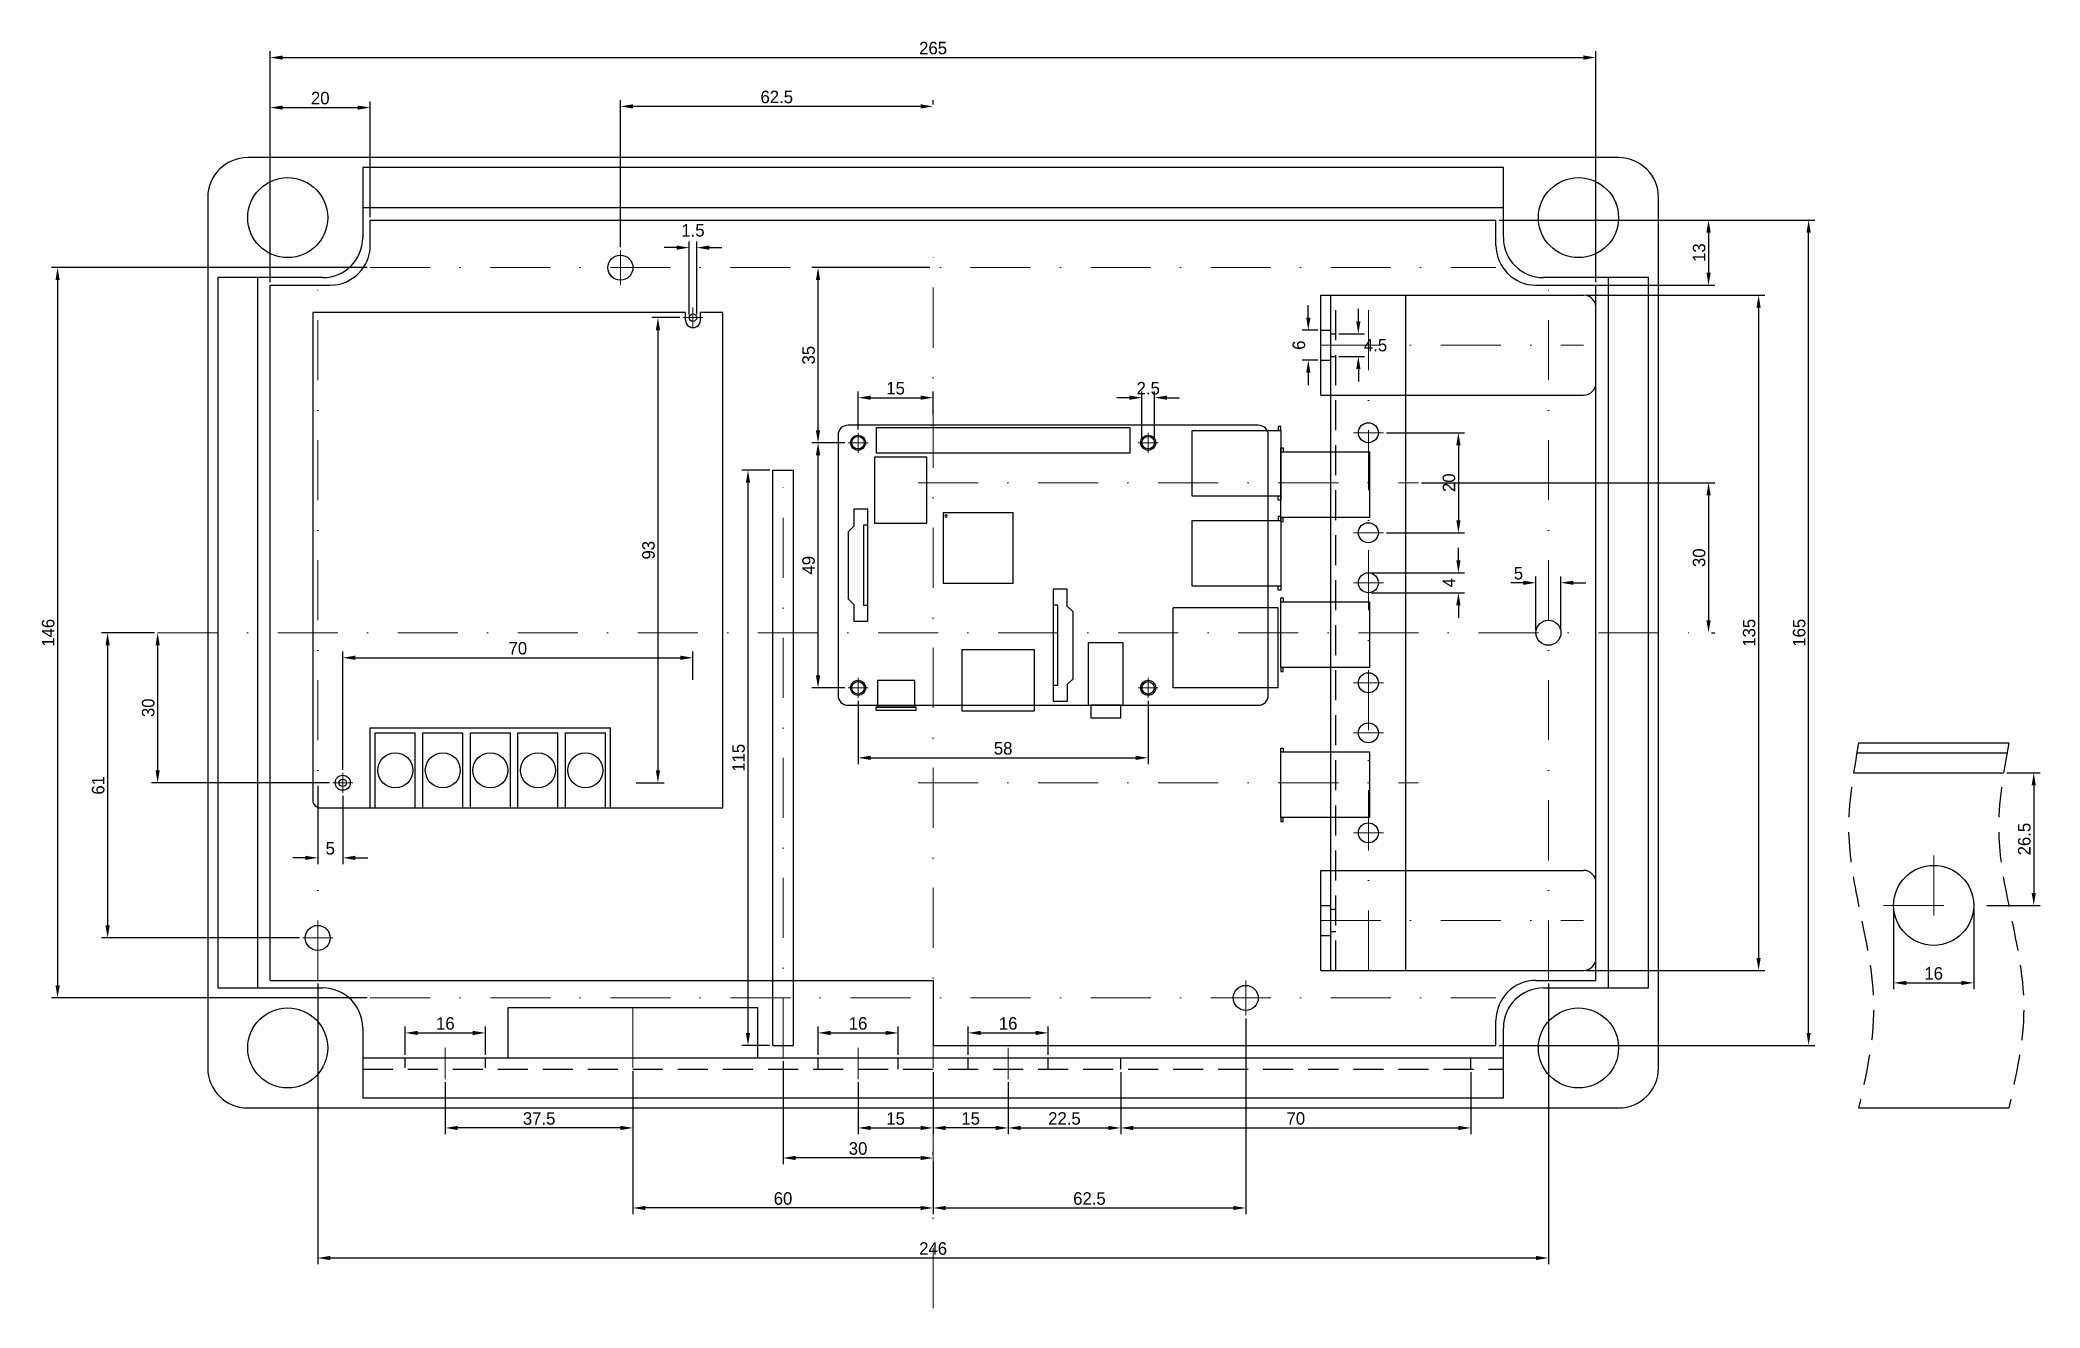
# Model space of a CAD drawing. Header units: millimetres. Extents: x -34 to 366, y -40 to 214.
import ezdxf

# ---------------------------------------------------------------- set-up
doc = ezdxf.new("R2010")
doc.units = ezdxf.units.MM
doc.linetypes.add('DASHDOT', pattern=[24, 12, -5.95, 0.1, -5.95])
doc.linetypes.add('DASHED2', pattern=[9, 6, -3])
doc.layers.get('Defpoints').update_dxf_attribs({"true_color": 0xffffff})
for name, color, linetype, lineweight, true_color in [('AirFlow', 40, 'Continuous', 25, 0xffaa00), ('AirFlow ... AirFlow-Axes', 4, 'DASHDOT', 13, 0x00ffff), ('AirFlow ... AirFlow-Dim', 3, 'Continuous', 13, 0x00ff00), ('Enclosure', 253, 'Continuous', 25, 0xa0a0a4), ('Enclosure ... Enclosure-Axes', 4, 'DASHDOT', 13, 0x00ffff), ('Enclosure ... Enclosure-Dim', 3, 'Continuous', 13, 0x00ff00), ('Enclosure ... Enclosure-Hidden', 253, 'DASHED2', 25, 0xa0a0a4), ('Fan', 178, 'Continuous', 25, 0x000000), ('Pi', 178, 'Continuous', 25, 0x000000), ('Plate', 21, 'Continuous', 25, 0xffaa7f), ('Plate ... Plate-Axes', 4, 'DASHDOT', 13, 0x00ffff), ('Plate ... Plate-Dim', 3, 'Continuous', 13, 0x00ff00), ('PSU', 178, 'Continuous', 25, 0x000000), ('USB', 9, 'Continuous', 25, 0xc0c0c0), ('USB ... USB-Axes', 4, 'DASHDOT', 13, 0x00ffff), ('USB ... USB-Dim', 3, 'Continuous', 13, 0x00ff00), ('USB ... USB-Hidden', 9, 'DASHED2', 25, 0xc0c0c0)]:
    doc.layers.add(name, color=color, linetype=linetype, lineweight=lineweight, true_color=true_color)
doc.dimstyles.new('QCADDimStyle', dxfattribs={"dimtxt": 2.5, "dimasz": 2.5, "dimexe": 1.25, "dimexo": 0.625, "dimtad": 1, "dimtoh": 1, "dimdec": 4, "dimzin": 0, "dimdsep": 46, "dimtxsty": 'Standard', "dimcen": 0.09, "dimadec": 0, "dimazin": 0, "dimtfac": 1, "dimtdec": 4, "dimtofl": 0, "dimtmove": 0, "dimatfit": 3, "dimfxl": 1, "dimtolj": 1, "dimtzin": 0, "dimarcsym": 0})

msp = doc.modelspace()

# ---------------------------------------------------------------- blocks, each defined once
blk = doc.blocks.new('PSU')
at = {"layer": 'PSU'}
for p, q in [((49.74, 56.11), (-49.26, 56.11)), ((-49.26, 56.11), (-49.26, 51.61)), ((49.74, -24.39), (49.74, 56.11)), ((-47.76, 51.61), (-49.26, 51.61)), ((-49.26, 48.61), (-49.26, -25.89)), ((-47.76, 48.61), (-49.26, 48.61)), ((33.74, -14.39), (33.74, 33.61)), ((49.74, 33.61), (33.74, 33.61)), ((49.74, 32.61), (34.74, 32.61)), ((34.74, 24.61), (34.74, 32.61)), ((49.74, 24.61), (34.74, 24.61)), ((49.74, 23.11), (34.74, 23.11)), ((34.74, 15.11), (34.74, 23.11)), ((49.74, 15.11), (34.74, 15.11)), ((49.74, 13.61), (34.74, 13.61)), ((34.74, 5.61), (34.74, 13.61)), ((49.74, 5.61), (34.74, 5.61)), ((49.74, 4.11), (34.74, 4.11)), ((34.74, -3.89), (34.74, 4.11)), ((49.74, -3.89), (34.74, -3.89)), ((49.74, -5.39), (34.74, -5.39)), ((34.74, -13.39), (34.74, -5.39)), ((49.74, -14.39), (33.74, -14.39)), ((49.74, -13.39), (34.74, -13.39)), ((-49.26, -25.89), (48.24, -25.89))]:
    blk.add_line(p, q, dxfattribs=at)
for centre, radius in [((42.24, 28.61), 3.5), ((42.24, 19.11), 3.5), ((42.24, 9.61), 3.5), ((42.24, 0.11), 3.5), ((42.24, -9.39), 3.5), ((44.74, -19.89), 1.5)]:
    blk.add_circle(centre, radius, dxfattribs=at)
for centre, end in [((-47.76, 50.11), 90), ((48.24, -24.39), 0)]:
    blk.add_arc(centre, 1.5, 270, end, dxfattribs=at)
blk = doc.blocks.new('Pi')
at = {"layer": 'Pi'}
for p, q in [((38.99, 20.23), (-43.01, 20.23)), ((-45.01, 18.23), (-45.01, -33.77)), ((40.99, -33.77), (40.99, 18.23)), ((21.99, -32.27), (21.99, -16.27)), ((42.99, -16.27), (21.99, -16.27)), ((42.99, -32.27), (42.99, -16.27)), ((-43.01, -35.77), (38.99, -35.77)), ((42.99, -32.27), (21.99, -32.27))]:
    blk.add_line(p, q, dxfattribs=at)
for points in [[(-37.41, 14.73), (13.39, 14.73), (13.39, 19.73), (-37.41, 19.73), (-37.41, 14.73)], [(43.49, 6.05), (25.79, 6.05), (25.79, 19.19), (43.49, 19.19), (43.49, 5.27), (42.99, 5.27), (42.99, 6.05)], [(43.49, 19.19), (43.49, 19.97), (42.99, 19.97), (42.99, 19.19)], [(-39.04, 3.43), (-41.89, 3.43), (-41.89, 0.03), (-42.99, -1.07), (-42.99, -14.47), (-41.84, -15.62), (-41.84, -18.97), (-39.04, -18.97), (-39.04, 3.43)], [(-39.04, 0.23), (-39.94, 0.23), (-39.94, -15.77), (-39.04, -15.77)], [(-24.01, -11.32), (-10.01, -11.32), (-10.01, 2.68), (-24.01, 2.68), (-24.01, -11.32)], [(43.49, -11.95), (25.79, -11.95), (25.79, 1.19), (43.49, 1.19), (43.49, -12.73), (42.99, -12.73), (42.99, -11.95)], [(43.49, 1.19), (43.49, 1.97), (42.99, 1.97), (42.99, 1.19)], [(-1.99, -34.97), (0.86, -34.97), (0.86, -31.57), (1.96, -30.47), (1.96, -17.07), (0.81, -15.92), (0.81, -12.57), (-1.99, -12.57), (-1.99, -34.97)], [(-1.99, -31.77), (-1.09, -31.77), (-1.09, -15.77), (-1.99, -15.77)], [(4.99, -35.77), (11.99, -35.77), (11.99, -23.27), (4.99, -23.27), (4.99, -35.77)], [(-20.26, -24.69), (-20.26, -36.84), (-5.76, -36.84), (-5.76, -24.69), (-20.26, -24.69)], [(-37.16, -36.11), (-29.66, -36.11), (-29.66, -30.8), (-37.16, -30.8), (-37.16, -36.11)], [(5.49, -38.27), (11.49, -38.27), (11.49, -35.77), (5.49, -35.77), (5.49, -38.27)], [(-37.43, -36.73), (-29.39, -36.73), (-29.39, -36.11), (-37.43, -36.11), (-37.43, -36.73)]]:
    blk.add_lwpolyline(points, dxfattribs=at)
blk.add_lwpolyline([(-27.26, 0.63), (-27.26, 13.83), (-37.76, 13.83), (-37.76, 0.63)], close=True, dxfattribs=at)
blk.add_lwpolyline([(-23.19, 2.08, 1), (-23.64, 2.08, 1), (-23.19, 2.08)], format="xyb", dxfattribs=at)
for centre in [(-41.01, 16.73), (16.99, 16.73), (-41.01, -32.27), (16.99, -32.27)]:
    blk.add_circle(centre, 1.5, dxfattribs=at)
for centre, start, end in [((-43.01, 18.23), 90, 180), ((38.99, 18.23), 0, 90), ((-43.01, -33.77), 180, 270), ((38.99, -33.77), 270, 0)]:
    blk.add_arc(centre, 2, start, end, dxfattribs=at)
blk = doc.blocks.new('Fan')
at = {"layer": 'Fan'}
for p, q in [((24, 7), (-26, 7)), ((-26, 7), (-26, -3)), ((24, -3), (24, 7)), ((-26, -3), (24, -3))]:
    blk.add_line(p, q, dxfattribs=at)
blk = doc.blocks.new('AirFlowDivider')
at = {"layer": 'AirFlow'}
for p, q in [((-2.85, -113.1), (-2.85, 1.9)), ((-2.85, 1.9), (1.15, 1.9)), ((1.15, 1.9), (1.15, -113.1)), ((-2.85, -113.1), (1.15, -113.1))]:
    blk.add_line(p, q, dxfattribs=at)
blk = doc.blocks.new('*D9')
at = {"layer": 'Defpoints', "color": 0}
for p in [(32.5, 200), (32.5, 177.5), (12.5, 164.5)]:
    blk.add_point(p, dxfattribs=at)
at = {"layer": 'Plate ... Plate-Dim', "color": 0, "lineweight": -2}
for p, q in [((12.5, 165.12), (12.5, 201.25)), ((15, 200), (30, 200)), ((32.5, 178.12), (32.5, 201.25))]:
    blk.add_line(p, q, dxfattribs=at)
at = {"layer": 'Plate ... Plate-Dim', "color": 0}
for points in [[(15, 200.42), (15, 199.58), (12.5, 200)], [(30, 199.58), (30, 200.42), (32.5, 200)]]:
    blk.add_solid(points, dxfattribs=at)
at = {"layer": 'Plate ... Plate-Dim', "color": 0, "insert": (22.5, 201.88), "char_height": 2.5, "attachment_point": 5}
blk.add_mtext('\\A1;20', dxfattribs=at)
blk = doc.blocks.new('*D10')
at = {"layer": 'Defpoints', "color": 0}
for p in [(257.5, 177.5), (275, 164.5), (300, 164.5)]:
    blk.add_point(p, dxfattribs=at)
at = {"layer": 'Plate ... Plate-Dim', "color": 0, "lineweight": -2}
for p, q in [((258.12, 177.5), (301.25, 177.5)), ((300, 175), (300, 167)), ((275.62, 164.5), (301.25, 164.5))]:
    blk.add_line(p, q, dxfattribs=at)
at = {"layer": 'Plate ... Plate-Dim', "color": 0}
for points in [[(300.42, 175), (299.58, 175), (300, 177.5)], [(299.58, 167), (300.42, 167), (300, 164.5)]]:
    blk.add_solid(points, dxfattribs=at)
at = {"layer": 'Plate ... Plate-Dim', "color": 0, "insert": (298.12, 171), "char_height": 2.5, "attachment_point": 5, "rotation": 90}
blk.add_mtext('\\A1;13', dxfattribs=at)
blk = doc.blocks.new('*D11')
at = {"layer": 'Defpoints', "color": 0}
for p in [(32.5, 168), (-30, 22), (32.5, 22)]:
    blk.add_point(p, dxfattribs=at)
at = {"layer": 'Plate ... Plate-Dim', "color": 0, "lineweight": -2}
for p, q in [((31.88, 168), (-31.25, 168)), ((-30, 165.5), (-30, 24.5)), ((31.88, 22), (-31.25, 22))]:
    blk.add_line(p, q, dxfattribs=at)
at = {"layer": 'Plate ... Plate-Dim', "color": 0}
for points in [[(-29.58, 165.5), (-30.42, 165.5), (-30, 168)], [(-30.42, 24.5), (-29.58, 24.5), (-30, 22)]]:
    blk.add_solid(points, dxfattribs=at)
at = {"layer": 'Plate ... Plate-Dim', "color": 0, "insert": (-31.87, 95), "char_height": 2.5, "attachment_point": 5, "rotation": 90}
blk.add_mtext('\\A1;146', dxfattribs=at)
blk = doc.blocks.new('*D12')
at = {"layer": 'Defpoints', "color": 0}
for p in [(22, 25.5), (268, 25.5), (268, -30)]:
    blk.add_point(p, dxfattribs=at)
at = {"layer": 'Plate ... Plate-Dim', "color": 0, "lineweight": -2}
for p, q in [((22, 24.88), (22, -31.25)), ((268, 24.88), (268, -31.25)), ((24.5, -30), (265.5, -30))]:
    blk.add_line(p, q, dxfattribs=at)
at = {"layer": 'Plate ... Plate-Dim', "color": 0}
for points in [[(24.5, -29.58), (24.5, -30.42), (22, -30)], [(265.5, -30.42), (265.5, -29.58), (268, -30)]]:
    blk.add_solid(points, dxfattribs=at)
at = {"layer": 'Plate ... Plate-Dim', "color": 0, "insert": (145, -28.12), "char_height": 2.5, "attachment_point": 5}
blk.add_mtext('\\A1;246', dxfattribs=at)
blk = doc.blocks.new('*D13')
at = {"layer": 'Defpoints', "color": 0}
for p in [(82.5, 200.24), (145, 200), (82.5, 171.5)]:
    blk.add_point(p, dxfattribs=at)
at = {"layer": 'Plate ... Plate-Dim', "color": 0, "lineweight": -2}
for p, q in [((82.5, 172.12), (82.5, 201.49)), ((142.5, 200.24), (85, 200.24)), ((145, 200.62), (145, 201.49))]:
    blk.add_line(p, q, dxfattribs=at)
at = {"layer": 'Plate ... Plate-Dim', "color": 0}
for points in [[(85, 200.66), (85, 199.82), (82.5, 200.24)], [(142.5, 199.82), (142.5, 200.66), (145, 200.24)]]:
    blk.add_solid(points, dxfattribs=at)
at = {"layer": 'Plate ... Plate-Dim', "color": 0, "insert": (113.75, 202.12), "char_height": 2.5, "attachment_point": 5}
blk.add_mtext('\\A1;62.5', dxfattribs=at)
blk = doc.blocks.new('*D14')
at = {"layer": 'Defpoints', "color": 0}
for p in [(-10, 95), (-10, 65), (25, 65)]:
    blk.add_point(p, dxfattribs=at)
at = {"layer": 'Plate ... Plate-Dim', "color": 0, "lineweight": -2}
for p, q in [((-10.62, 95), (-11.25, 95)), ((-10, 92.5), (-10, 67.5)), ((24.38, 65), (-11.25, 65))]:
    blk.add_line(p, q, dxfattribs=at)
at = {"layer": 'Plate ... Plate-Dim', "color": 0}
for points in [[(-9.58, 92.5), (-10.42, 92.5), (-10, 95)], [(-10.42, 67.5), (-9.58, 67.5), (-10, 65)]]:
    blk.add_solid(points, dxfattribs=at)
at = {"layer": 'Plate ... Plate-Dim', "color": 0, "insert": (-11.88, 80), "char_height": 2.5, "attachment_point": 5, "rotation": 90}
blk.add_mtext('\\A1;30', dxfattribs=at)
blk = doc.blocks.new('*D15')
at = {"layer": 'Defpoints', "color": 0}
for p in [(145, 142), (145, 138), (130, 135)]:
    blk.add_point(p, dxfattribs=at)
at = {"layer": 'Plate ... Plate-Dim', "color": 0, "lineweight": -2}
for p, q in [((130, 135.62), (130, 143.25)), ((132.5, 142), (142.5, 142)), ((145, 138.62), (145, 143.25))]:
    blk.add_line(p, q, dxfattribs=at)
at = {"layer": 'Plate ... Plate-Dim', "color": 0}
for points in [[(132.5, 142.42), (132.5, 141.58), (130, 142)], [(142.5, 141.58), (142.5, 142.42), (145, 142)]]:
    blk.add_solid(points, dxfattribs=at)
at = {"layer": 'Plate ... Plate-Dim', "color": 0, "insert": (137.5, 143.88), "char_height": 2.5, "attachment_point": 5}
blk.add_mtext('\\A1;15', dxfattribs=at)
blk = doc.blocks.new('*D16')
at = {"layer": 'AirFlow ... AirFlow-Dim', "color": 0, "lineweight": -2}
for p, q in [((112.38, 127.5), (106.75, 127.5)), ((108, 125), (108, 15)), ((112.38, 12.5), (106.75, 12.5))]:
    blk.add_line(p, q, dxfattribs=at)
at = {"layer": 'AirFlow ... AirFlow-Dim', "color": 0}
for points in [[(108.42, 125), (107.58, 125), (108, 127.5)], [(107.58, 15), (108.42, 15), (108, 12.5)]]:
    blk.add_solid(points, dxfattribs=at)
at = {"layer": 'Defpoints', "color": 0}
for p in [(113, 127.5), (108, 12.5), (113, 12.5)]:
    blk.add_point(p, dxfattribs=at)
at = {"layer": 'AirFlow ... AirFlow-Dim', "color": 0, "insert": (106.12, 70), "char_height": 2.5, "attachment_point": 5, "rotation": 90}
blk.add_mtext('\\A1;115', dxfattribs=at)
blk = doc.blocks.new('*D17')
at = {"layer": 'Defpoints', "color": 0}
for p in [(130, 82), (188, 82), (188, 70)]:
    blk.add_point(p, dxfattribs=at)
at = {"layer": 'Plate ... Plate-Dim', "color": 0, "lineweight": -2}
for p, q in [((130, 81.38), (130, 68.75)), ((188, 81.38), (188, 68.75)), ((132.5, 70), (185.5, 70))]:
    blk.add_line(p, q, dxfattribs=at)
at = {"layer": 'Plate ... Plate-Dim', "color": 0}
for points in [[(132.5, 70.42), (132.5, 69.58), (130, 70)], [(185.5, 69.58), (185.5, 70.42), (188, 70)]]:
    blk.add_solid(points, dxfattribs=at)
at = {"layer": 'Plate ... Plate-Dim', "color": 0, "insert": (159, 71.88), "char_height": 2.5, "attachment_point": 5}
blk.add_mtext('\\A1;58', dxfattribs=at)
blk = doc.blocks.new('*D18')
at = {"layer": 'Defpoints', "color": 0}
for p in [(189.25, 142), (186.75, 133), (189.25, 133)]:
    blk.add_point(p, dxfattribs=at)
at = {"layer": 'Plate ... Plate-Dim', "color": 0, "lineweight": -2}
for p, q in [((184.25, 142), (181.75, 142)), ((186.75, 133.62), (186.75, 143.25)), ((189.25, 133.62), (189.25, 143.25)), ((191.75, 142), (194.25, 142))]:
    blk.add_line(p, q, dxfattribs=at)
at = {"layer": 'Plate ... Plate-Dim', "color": 0}
for points in [[(184.25, 141.58), (184.25, 142.42), (186.75, 142)], [(191.75, 142.42), (191.75, 141.58), (189.25, 142)]]:
    blk.add_solid(points, dxfattribs=at)
at = {"layer": 'Plate ... Plate-Dim', "color": 0, "insert": (188, 143.88), "char_height": 2.5, "attachment_point": 5}
blk.add_mtext('\\A1;2.5', dxfattribs=at)
blk = doc.blocks.new('*D19')
at = {"layer": 'Defpoints', "color": 0}
for p in [(270.5, 105), (265.5, 95), (270.5, 95)]:
    blk.add_point(p, dxfattribs=at)
at = {"layer": 'Plate ... Plate-Dim', "color": 0, "lineweight": -2}
for p, q in [((263, 105), (260.5, 105)), ((265.5, 95.62), (265.5, 106.25)), ((270.5, 95.62), (270.5, 106.25)), ((273, 105), (275.5, 105))]:
    blk.add_line(p, q, dxfattribs=at)
at = {"layer": 'Plate ... Plate-Dim', "color": 0}
for points in [[(263, 104.58), (263, 105.42), (265.5, 105)], [(273, 105.42), (273, 104.58), (270.5, 105)]]:
    blk.add_solid(points, dxfattribs=at)
at = {"layer": 'Plate ... Plate-Dim', "color": 0, "insert": (262, 106.88), "char_height": 2.5, "attachment_point": 5}
blk.add_mtext('\\A1;5', dxfattribs=at)
blk = doc.blocks.new('*D20')
at = {"layer": 'Defpoints', "color": 0}
for p in [(22, 65), (27, 63), (27, 50)]:
    blk.add_point(p, dxfattribs=at)
at = {"layer": 'Plate ... Plate-Dim', "color": 0, "lineweight": -2}
for p, q in [((22, 64.38), (22, 48.75)), ((27, 62.38), (27, 48.75)), ((19.5, 50), (17, 50)), ((29.5, 50), (32, 50))]:
    blk.add_line(p, q, dxfattribs=at)
at = {"layer": 'Plate ... Plate-Dim', "color": 0}
for points in [[(19.5, 49.58), (19.5, 50.42), (22, 50)], [(29.5, 50.42), (29.5, 49.58), (27, 50)]]:
    blk.add_solid(points, dxfattribs=at)
at = {"layer": 'Plate ... Plate-Dim', "color": 0, "insert": (24.5, 51.88), "char_height": 2.5, "attachment_point": 5}
blk.add_mtext('\\A1;5', dxfattribs=at)
blk = doc.blocks.new('*D21')
at = {"layer": 'Defpoints', "color": 0}
for p in [(95, 158), (85, 65), (90, 65)]:
    blk.add_point(p, dxfattribs=at)
at = {"layer": 'Plate ... Plate-Dim', "color": 0, "lineweight": -2}
for p, q in [((94.38, 158), (88.75, 158)), ((90, 155.5), (90, 67.5)), ((85.62, 65), (91.25, 65))]:
    blk.add_line(p, q, dxfattribs=at)
at = {"layer": 'Plate ... Plate-Dim', "color": 0}
for points in [[(90.42, 155.5), (89.58, 155.5), (90, 158)], [(89.58, 67.5), (90.42, 67.5), (90, 65)]]:
    blk.add_solid(points, dxfattribs=at)
at = {"layer": 'Plate ... Plate-Dim', "color": 0, "insert": (88.12, 111.5), "char_height": 2.5, "attachment_point": 5, "rotation": 90}
blk.add_mtext('\\A1;93', dxfattribs=at)
blk = doc.blocks.new('*D22')
at = {"layer": 'Defpoints', "color": 0}
for p in [(97, 90), (97, 85), (27, 67)]:
    blk.add_point(p, dxfattribs=at)
at = {"layer": 'Plate ... Plate-Dim', "color": 0, "lineweight": -2}
for p, q in [((27, 67.62), (27, 91.25)), ((29.5, 90), (94.5, 90)), ((97, 85.62), (97, 91.25))]:
    blk.add_line(p, q, dxfattribs=at)
at = {"layer": 'Plate ... Plate-Dim', "color": 0}
for points in [[(29.5, 90.42), (29.5, 89.58), (27, 90)], [(94.5, 89.58), (94.5, 90.42), (97, 90)]]:
    blk.add_solid(points, dxfattribs=at)
at = {"layer": 'Plate ... Plate-Dim', "color": 0, "insert": (62, 91.88), "char_height": 2.5, "attachment_point": 5}
blk.add_mtext('\\A1;70', dxfattribs=at)
blk = doc.blocks.new('*D23')
at = {"layer": 'Defpoints', "color": 0}
for p in [(-10, 95), (-20, 34), (19, 34)]:
    blk.add_point(p, dxfattribs=at)
at = {"layer": 'Plate ... Plate-Dim', "color": 0, "lineweight": -2}
for p, q in [((-10.62, 95), (-21.25, 95)), ((-20, 92.5), (-20, 36.5)), ((18.38, 34), (-21.25, 34))]:
    blk.add_line(p, q, dxfattribs=at)
at = {"layer": 'Plate ... Plate-Dim', "color": 0}
for points in [[(-19.58, 92.5), (-20.42, 92.5), (-20, 95)], [(-20.42, 36.5), (-19.58, 36.5), (-20, 34)]]:
    blk.add_solid(points, dxfattribs=at)
at = {"layer": 'Plate ... Plate-Dim', "color": 0, "insert": (-21.88, 64.5), "char_height": 2.5, "attachment_point": 5, "rotation": 90}
blk.add_mtext('\\A1;61', dxfattribs=at)
blk = doc.blocks.new('*D24')
at = {"layer": 'Defpoints', "color": 0}
for p in [(97.75, 172), (96.25, 158), (97.75, 158)]:
    blk.add_point(p, dxfattribs=at)
at = {"layer": 'Plate ... Plate-Dim', "color": 0, "lineweight": -2}
for p, q in [((93.75, 172), (91.25, 172)), ((96.25, 158.62), (96.25, 173.25)), ((97.75, 158.62), (97.75, 173.25)), ((100.25, 172), (102.75, 172))]:
    blk.add_line(p, q, dxfattribs=at)
at = {"layer": 'Plate ... Plate-Dim', "color": 0}
for points in [[(93.75, 171.58), (93.75, 172.42), (96.25, 172)], [(100.25, 172.42), (100.25, 171.58), (97.75, 172)]]:
    blk.add_solid(points, dxfattribs=at)
at = {"layer": 'Plate ... Plate-Dim', "color": 0, "insert": (97, 175.44), "char_height": 2.5, "attachment_point": 5}
blk.add_mtext('\\A1;1.5', dxfattribs=at)
blk = doc.blocks.new('*D25')
at = {"layer": 'Defpoints', "color": 0}
for p in [(275, 162.5), (275, 27.5), (310, 27.5)]:
    blk.add_point(p, dxfattribs=at)
at = {"layer": 'USB ... USB-Dim', "color": 0, "lineweight": -2}
for p, q in [((275.62, 162.5), (311.25, 162.5)), ((310, 160), (310, 30)), ((275.62, 27.5), (311.25, 27.5))]:
    blk.add_line(p, q, dxfattribs=at)
at = {"layer": 'USB ... USB-Dim', "color": 0}
for points in [[(310.42, 160), (309.58, 160), (310, 162.5)], [(309.58, 30), (310.42, 30), (310, 27.5)]]:
    blk.add_solid(points, dxfattribs=at)
at = {"layer": 'USB ... USB-Dim', "color": 0, "insert": (308.12, 95), "char_height": 2.5, "attachment_point": 5, "rotation": 90}
blk.add_mtext('\\A1;135', dxfattribs=at)
blk = doc.blocks.new('*D26')
at = {"layer": 'Defpoints', "color": 0}
for p in [(242, 125), (300, 95), (300, 95)]:
    blk.add_point(p, dxfattribs=at)
at = {"layer": 'USB ... USB-Dim', "color": 0, "lineweight": -2}
for p, q in [((242.62, 125), (301.25, 125)), ((300, 122.5), (300, 97.5)), ((300.62, 95), (301.25, 95))]:
    blk.add_line(p, q, dxfattribs=at)
at = {"layer": 'USB ... USB-Dim', "color": 0}
for points in [[(300.42, 122.5), (299.58, 122.5), (300, 125)], [(299.58, 97.5), (300.42, 97.5), (300, 95)]]:
    blk.add_solid(points, dxfattribs=at)
at = {"layer": 'USB ... USB-Dim', "color": 0, "insert": (298.12, 110), "char_height": 2.5, "attachment_point": 5, "rotation": 90}
blk.add_mtext('\\A1;30', dxfattribs=at)
blk = doc.blocks.new('*D27')
at = {"layer": 'Defpoints', "color": 0}
for p in [(257.5, 177.5), (320, 177.5), (257.5, 12.5)]:
    blk.add_point(p, dxfattribs=at)
at = {"layer": 'USB ... USB-Dim', "color": 0, "lineweight": -2}
for p, q in [((258.12, 177.5), (321.25, 177.5)), ((320, 15), (320, 175)), ((258.12, 12.5), (321.25, 12.5))]:
    blk.add_line(p, q, dxfattribs=at)
at = {"layer": 'USB ... USB-Dim', "color": 0}
for points in [[(320.42, 175), (319.58, 175), (320, 177.5)], [(319.58, 15), (320.42, 15), (320, 12.5)]]:
    blk.add_solid(points, dxfattribs=at)
at = {"layer": 'USB ... USB-Dim', "color": 0, "insert": (318.12, 95), "char_height": 2.5, "attachment_point": 5, "rotation": 90}
blk.add_mtext('\\A1;165', dxfattribs=at)
blk = doc.blocks.new('*D28')
at = {"layer": 'Defpoints', "color": 0}
for p in [(207.5, 18.5), (145, -10), (207.5, -20)]:
    blk.add_point(p, dxfattribs=at)
at = {"layer": 'Plate ... Plate-Dim', "color": 0, "lineweight": -2}
for p, q in [((207.5, 17.88), (207.5, -21.25)), ((145, -10.62), (145, -21.25)), ((147.5, -20), (205, -20))]:
    blk.add_line(p, q, dxfattribs=at)
at = {"layer": 'Plate ... Plate-Dim', "color": 0}
for points in [[(147.5, -19.58), (147.5, -20.42), (145, -20)], [(205, -20.42), (205, -19.58), (207.5, -20)]]:
    blk.add_solid(points, dxfattribs=at)
at = {"layer": 'Plate ... Plate-Dim', "color": 0, "insert": (176.25, -18.12), "char_height": 2.5, "attachment_point": 5}
blk.add_mtext('\\A1;62.5', dxfattribs=at)
blk = doc.blocks.new('*D29')
at = {"layer": 'Defpoints', "color": 0}
for p in [(85, 8), (145, -10), (85, -20)]:
    blk.add_point(p, dxfattribs=at)
at = {"layer": 'Enclosure ... Enclosure-Dim', "color": 0, "lineweight": -2}
for p, q in [((85, 7.38), (85, -21.25)), ((145, -10.62), (145, -21.25)), ((142.5, -20), (87.5, -20))]:
    blk.add_line(p, q, dxfattribs=at)
at = {"layer": 'Enclosure ... Enclosure-Dim', "color": 0}
for points in [[(87.5, -19.58), (87.5, -20.42), (85, -20)], [(142.5, -20.42), (142.5, -19.58), (145, -20)]]:
    blk.add_solid(points, dxfattribs=at)
at = {"layer": 'Enclosure ... Enclosure-Dim', "color": 0, "insert": (115, -18.12), "char_height": 2.5, "attachment_point": 5}
blk.add_mtext('\\A1;60', dxfattribs=at)
blk = doc.blocks.new('*D30')
at = {"layer": 'AirFlow ... AirFlow-Dim', "color": 0, "lineweight": -2}
for p, q in [((115, 9.38), (115, -11.25)), ((142.5, -10), (117.5, -10)), ((145, -9.38), (145, -8.75))]:
    blk.add_line(p, q, dxfattribs=at)
at = {"layer": 'AirFlow ... AirFlow-Dim', "color": 0}
for points in [[(117.5, -9.58), (117.5, -10.42), (115, -10)], [(142.5, -10.42), (142.5, -9.58), (145, -10)]]:
    blk.add_solid(points, dxfattribs=at)
at = {"layer": 'Defpoints', "color": 0}
for p in [(115, 10), (115, -10), (145, -10)]:
    blk.add_point(p, dxfattribs=at)
at = {"layer": 'AirFlow ... AirFlow-Dim', "color": 0, "insert": (130, -8.12), "char_height": 2.5, "attachment_point": 5}
blk.add_mtext('\\A1;30', dxfattribs=at)
blk = doc.blocks.new('*D31')
at = {"layer": 'Defpoints', "color": 0}
for p in [(277.5, 210), (12.5, 164.5), (277.5, 164.5)]:
    blk.add_point(p, dxfattribs=at)
at = {"layer": 'Plate ... Plate-Dim', "color": 0, "lineweight": -2}
for p, q in [((12.5, 165.12), (12.5, 211.25)), ((15, 210), (275, 210)), ((277.5, 165.12), (277.5, 211.25))]:
    blk.add_line(p, q, dxfattribs=at)
at = {"layer": 'Plate ... Plate-Dim', "color": 0}
for points in [[(15, 210.42), (15, 209.58), (12.5, 210)], [(275, 209.58), (275, 210.42), (277.5, 210)]]:
    blk.add_solid(points, dxfattribs=at)
at = {"layer": 'Plate ... Plate-Dim', "color": 0, "insert": (145, 211.88), "char_height": 2.5, "attachment_point": 5}
blk.add_mtext('\\A1;265', dxfattribs=at)
blk = doc.blocks.new('*D32')
at = {"layer": 'Defpoints', "color": 0}
for p in [(122, 133), (128, 133), (128, 84)]:
    blk.add_point(p, dxfattribs=at)
at = {"layer": 'Plate ... Plate-Dim', "color": 0, "lineweight": -2}
for p, q in [((127.37, 133), (120.75, 133)), ((122, 86.5), (122, 130.5)), ((127.37, 84), (120.75, 84))]:
    blk.add_line(p, q, dxfattribs=at)
at = {"layer": 'Plate ... Plate-Dim', "color": 0}
for points in [[(122.42, 130.5), (121.58, 130.5), (122, 133)], [(121.58, 86.5), (122.42, 86.5), (122, 84)]]:
    blk.add_solid(points, dxfattribs=at)
at = {"layer": 'Plate ... Plate-Dim', "color": 0, "insert": (120.12, 108.5), "char_height": 2.5, "attachment_point": 5, "rotation": 90}
blk.add_mtext('\\A1;49', dxfattribs=at)
blk = doc.blocks.new('*D33')
at = {"layer": 'Defpoints', "color": 0}
for p in [(122, 168), (145, 168), (128, 133)]:
    blk.add_point(p, dxfattribs=at)
at = {"layer": 'Plate ... Plate-Dim', "color": 0, "lineweight": -2}
for p, q in [((144.38, 168), (120.75, 168)), ((122, 135.5), (122, 165.5)), ((127.38, 133), (120.75, 133))]:
    blk.add_line(p, q, dxfattribs=at)
at = {"layer": 'Plate ... Plate-Dim', "color": 0}
for points in [[(122.42, 165.5), (121.58, 165.5), (122, 168)], [(121.58, 135.5), (122.42, 135.5), (122, 133)]]:
    blk.add_solid(points, dxfattribs=at)
at = {"layer": 'Plate ... Plate-Dim', "color": 0, "insert": (120.12, 150.5), "char_height": 2.5, "attachment_point": 5, "rotation": 90}
blk.add_mtext('\\A1;35', dxfattribs=at)
blk = doc.blocks.new('*D34')
at = {"layer": 'Defpoints', "color": 0}
for p in [(235, 135), (235, 115), (250, 115)]:
    blk.add_point(p, dxfattribs=at)
at = {"layer": 'USB ... USB-Dim', "color": 0, "lineweight": -2}
for p, q in [((235.62, 135), (251.25, 135)), ((250, 132.5), (250, 117.5)), ((235.62, 115), (251.25, 115))]:
    blk.add_line(p, q, dxfattribs=at)
at = {"layer": 'USB ... USB-Dim', "color": 0}
for points in [[(250.42, 132.5), (249.58, 132.5), (250, 135)], [(249.58, 117.5), (250.42, 117.5), (250, 115)]]:
    blk.add_solid(points, dxfattribs=at)
at = {"layer": 'USB ... USB-Dim', "color": 0, "insert": (248.12, 125), "char_height": 2.5, "attachment_point": 5, "rotation": 90}
blk.add_mtext('\\A1;20', dxfattribs=at)
blk = doc.blocks.new('*D35')
at = {"layer": 'Defpoints', "color": 0}
for p in [(232, 107), (232, 103), (250, 103)]:
    blk.add_point(p, dxfattribs=at)
at = {"layer": 'USB ... USB-Dim', "color": 0, "lineweight": -2}
for p, q in [((250, 109.5), (250, 112)), ((232.62, 107), (251.25, 107)), ((232.62, 103), (251.25, 103)), ((250, 100.5), (250, 98))]:
    blk.add_line(p, q, dxfattribs=at)
at = {"layer": 'USB ... USB-Dim', "color": 0}
for points in [[(249.58, 109.5), (250.42, 109.5), (250, 107)], [(250.42, 100.5), (249.58, 100.5), (250, 103)]]:
    blk.add_solid(points, dxfattribs=at)
at = {"layer": 'USB ... USB-Dim', "color": 0, "insert": (248.12, 105), "char_height": 2.5, "attachment_point": 5, "rotation": 90}
blk.add_mtext('\\A1;4', dxfattribs=at)
blk = doc.blocks.new('*D36')
at = {"layer": 'Defpoints', "color": 0}
for p in [(225.5, 154.75), (225.5, 150.25), (230, 150.25)]:
    blk.add_point(p, dxfattribs=at)
at = {"layer": 'USB ... USB-Dim', "color": 0, "lineweight": -2}
for p, q in [((230, 157.25), (230, 159.75)), ((226.12, 154.75), (231.25, 154.75)), ((226.12, 150.25), (231.25, 150.25)), ((230, 147.75), (230, 145.25))]:
    blk.add_line(p, q, dxfattribs=at)
at = {"layer": 'USB ... USB-Dim', "color": 0}
for points in [[(229.58, 157.25), (230.42, 157.25), (230, 154.75)], [(230.42, 147.75), (229.58, 147.75), (230, 150.25)]]:
    blk.add_solid(points, dxfattribs=at)
at = {"layer": 'USB ... USB-Dim', "color": 0, "insert": (233.44, 152.5), "char_height": 2.5, "attachment_point": 5}
blk.add_mtext('\\A1;4.5', dxfattribs=at)
blk = doc.blocks.new('*D37')
at = {"layer": 'Defpoints', "color": 0}
for p in [(222.5, 155.5), (220, 149.5), (222.5, 149.5)]:
    blk.add_point(p, dxfattribs=at)
at = {"layer": 'USB ... USB-Dim', "color": 0, "lineweight": -2}
for p, q in [((220, 158), (220, 160.5)), ((221.88, 155.5), (218.75, 155.5)), ((221.88, 149.5), (218.75, 149.5)), ((220, 147), (220, 144.5))]:
    blk.add_line(p, q, dxfattribs=at)
at = {"layer": 'USB ... USB-Dim', "color": 0}
for points in [[(219.58, 158), (220.42, 158), (220, 155.5)], [(220.42, 147), (219.58, 147), (220, 149.5)]]:
    blk.add_solid(points, dxfattribs=at)
at = {"layer": 'USB ... USB-Dim', "color": 0, "insert": (218.12, 152.5), "char_height": 2.5, "attachment_point": 5, "rotation": 90}
blk.add_mtext('\\A1;6', dxfattribs=at)
blk = doc.blocks.new('*D38')
at = {"layer": 'Defpoints', "color": 0}
for p in [(55.5, 15), (39.5, 10), (55.5, 10)]:
    blk.add_point(p, dxfattribs=at)
at = {"layer": 'Enclosure ... Enclosure-Dim', "color": 0, "lineweight": -2}
for p, q in [((39.5, 10.62), (39.5, 16.25)), ((55.5, 10.62), (55.5, 16.25)), ((42, 15), (53, 15))]:
    blk.add_line(p, q, dxfattribs=at)
at = {"layer": 'Enclosure ... Enclosure-Dim', "color": 0}
for points in [[(42, 15.42), (42, 14.58), (39.5, 15)], [(53, 14.58), (53, 15.42), (55.5, 15)]]:
    blk.add_solid(points, dxfattribs=at)
at = {"layer": 'Enclosure ... Enclosure-Dim', "color": 0, "insert": (47.5, 16.88), "char_height": 2.5, "attachment_point": 5}
blk.add_mtext('\\A1;16', dxfattribs=at)
blk = doc.blocks.new('*D39')
at = {"layer": 'Defpoints', "color": 0}
for p in [(138, 15), (122, 10), (138, 10)]:
    blk.add_point(p, dxfattribs=at)
at = {"layer": 'Enclosure ... Enclosure-Dim', "color": 0, "lineweight": -2}
for p, q in [((122, 10.62), (122, 16.25)), ((138, 10.62), (138, 16.25)), ((124.5, 15), (135.5, 15))]:
    blk.add_line(p, q, dxfattribs=at)
at = {"layer": 'Enclosure ... Enclosure-Dim', "color": 0}
for points in [[(124.5, 15.42), (124.5, 14.58), (122, 15)], [(135.5, 14.58), (135.5, 15.42), (138, 15)]]:
    blk.add_solid(points, dxfattribs=at)
at = {"layer": 'Enclosure ... Enclosure-Dim', "color": 0, "insert": (130, 16.88), "char_height": 2.5, "attachment_point": 5}
blk.add_mtext('\\A1;16', dxfattribs=at)
blk = doc.blocks.new('*D40')
at = {"layer": 'Defpoints', "color": 0}
for p in [(168, 15), (152, 10), (168, 10)]:
    blk.add_point(p, dxfattribs=at)
at = {"layer": 'Enclosure ... Enclosure-Dim', "color": 0, "lineweight": -2}
for p, q in [((152, 10.62), (152, 16.25)), ((168, 10.62), (168, 16.25)), ((154.5, 15), (165.5, 15))]:
    blk.add_line(p, q, dxfattribs=at)
at = {"layer": 'Enclosure ... Enclosure-Dim', "color": 0}
for points in [[(154.5, 15.42), (154.5, 14.58), (152, 15)], [(165.5, 14.58), (165.5, 15.42), (168, 15)]]:
    blk.add_solid(points, dxfattribs=at)
at = {"layer": 'Enclosure ... Enclosure-Dim', "color": 0, "insert": (160, 16.88), "char_height": 2.5, "attachment_point": 5}
blk.add_mtext('\\A1;16', dxfattribs=at)
blk = doc.blocks.new('*D41')
at = {"layer": 'Defpoints', "color": 0}
for p in [(130, 5.75), (145, 7.75), (145, -4)]:
    blk.add_point(p, dxfattribs=at)
at = {"layer": 'Enclosure ... Enclosure-Dim', "color": 0, "lineweight": -2}
for p, q in [((130, 5.12), (130, -5.25)), ((145, 7.12), (145, -5.25)), ((132.5, -4), (142.5, -4))]:
    blk.add_line(p, q, dxfattribs=at)
at = {"layer": 'Enclosure ... Enclosure-Dim', "color": 0}
for points in [[(132.5, -3.58), (132.5, -4.42), (130, -4)], [(142.5, -4.42), (142.5, -3.58), (145, -4)]]:
    blk.add_solid(points, dxfattribs=at)
at = {"layer": 'Enclosure ... Enclosure-Dim', "color": 0, "insert": (137.5, -2.12), "char_height": 2.5, "attachment_point": 5}
blk.add_mtext('\\A1;15', dxfattribs=at)
blk = doc.blocks.new('*D42')
at = {"layer": 'Defpoints', "color": 0}
for p in [(145, 7.75), (160, 5.75), (145, -4)]:
    blk.add_point(p, dxfattribs=at)
at = {"layer": 'Enclosure ... Enclosure-Dim', "color": 0, "lineweight": -2}
for p, q in [((145, 7.12), (145, -5.25)), ((160, 5.12), (160, -5.25)), ((157.5, -4), (147.5, -4))]:
    blk.add_line(p, q, dxfattribs=at)
at = {"layer": 'Enclosure ... Enclosure-Dim', "color": 0}
for points in [[(147.5, -3.58), (147.5, -4.42), (145, -4)], [(157.5, -4.42), (157.5, -3.58), (160, -4)]]:
    blk.add_solid(points, dxfattribs=at)
at = {"layer": 'Enclosure ... Enclosure-Dim', "color": 0, "insert": (152.5, -2.12), "char_height": 2.5, "attachment_point": 5}
blk.add_mtext('\\A1;15', dxfattribs=at)
blk = doc.blocks.new('*D43')
at = {"layer": 'Defpoints', "color": 0}
for p in [(85, 8), (47.5, 5.75), (47.5, -4)]:
    blk.add_point(p, dxfattribs=at)
at = {"layer": 'Enclosure ... Enclosure-Dim', "color": 0, "lineweight": -2}
for p, q in [((47.5, 5.12), (47.5, -5.25)), ((85, 7.38), (85, -5.25)), ((82.5, -4), (50, -4))]:
    blk.add_line(p, q, dxfattribs=at)
at = {"layer": 'Enclosure ... Enclosure-Dim', "color": 0}
for points in [[(50, -3.58), (50, -4.42), (47.5, -4)], [(82.5, -4.42), (82.5, -3.58), (85, -4)]]:
    blk.add_solid(points, dxfattribs=at)
at = {"layer": 'Enclosure ... Enclosure-Dim', "color": 0, "insert": (66.25, -2.12), "char_height": 2.5, "attachment_point": 5}
blk.add_mtext('\\A1;37.5', dxfattribs=at)
blk = doc.blocks.new('*D44')
at = {"layer": 'Defpoints', "color": 0}
for p in [(160, 5.75), (182.5, 7.75), (182.5, -4)]:
    blk.add_point(p, dxfattribs=at)
at = {"layer": 'Enclosure ... Enclosure-Dim', "color": 0, "lineweight": -2}
for p, q in [((160, 5.12), (160, -5.25)), ((182.5, 7.12), (182.5, -5.25)), ((162.5, -4), (180, -4))]:
    blk.add_line(p, q, dxfattribs=at)
at = {"layer": 'Enclosure ... Enclosure-Dim', "color": 0}
for points in [[(162.5, -3.58), (162.5, -4.42), (160, -4)], [(180, -4.42), (180, -3.58), (182.5, -4)]]:
    blk.add_solid(points, dxfattribs=at)
at = {"layer": 'Enclosure ... Enclosure-Dim', "color": 0, "insert": (171.25, -2.12), "char_height": 2.5, "attachment_point": 5}
blk.add_mtext('\\A1;22.5', dxfattribs=at)
blk = doc.blocks.new('*D45')
at = {"layer": 'Defpoints', "color": 0}
for p in [(182.5, 7.75), (252.5, 7.75), (252.5, -4)]:
    blk.add_point(p, dxfattribs=at)
at = {"layer": 'Enclosure ... Enclosure-Dim', "color": 0, "lineweight": -2}
for p, q in [((182.5, 7.12), (182.5, -5.25)), ((252.5, 7.12), (252.5, -5.25)), ((185, -4), (250, -4))]:
    blk.add_line(p, q, dxfattribs=at)
at = {"layer": 'Enclosure ... Enclosure-Dim', "color": 0}
for points in [[(185, -3.58), (185, -4.42), (182.5, -4)], [(250, -4.42), (250, -3.58), (252.5, -4)]]:
    blk.add_solid(points, dxfattribs=at)
at = {"layer": 'Enclosure ... Enclosure-Dim', "color": 0, "insert": (217.5, -2.12), "char_height": 2.5, "attachment_point": 5}
blk.add_mtext('\\A1;70', dxfattribs=at)
blk = doc.blocks.new('*D46')
at = {"layer": 'Defpoints', "color": 0}
for p in [(358.98, 67), (355, 40.5), (365, 40.5)]:
    blk.add_point(p, dxfattribs=at)
at = {"layer": 'Enclosure ... Enclosure-Dim', "color": 0, "lineweight": -2}
for p, q in [((359.6, 67), (366.25, 67)), ((365, 64.5), (365, 43)), ((355.62, 40.5), (366.25, 40.5))]:
    blk.add_line(p, q, dxfattribs=at)
at = {"layer": 'Enclosure ... Enclosure-Dim', "color": 0}
for points in [[(365.42, 64.5), (364.58, 64.5), (365, 67)], [(364.58, 43), (365.42, 43), (365, 40.5)]]:
    blk.add_solid(points, dxfattribs=at)
at = {"layer": 'Enclosure ... Enclosure-Dim', "color": 0, "insert": (363.12, 53.75), "char_height": 2.5, "attachment_point": 5, "rotation": 90}
blk.add_mtext('\\A1;26.5', dxfattribs=at)
blk = doc.blocks.new('*D47')
at = {"layer": 'Defpoints', "color": 0}
for p in [(337, 40.5), (353, 40.5), (353, 25)]:
    blk.add_point(p, dxfattribs=at)
at = {"layer": 'Enclosure ... Enclosure-Dim', "color": 0, "lineweight": -2}
for p, q in [((337, 39.88), (337, 23.75)), ((353, 39.88), (353, 23.75)), ((339.5, 25), (350.5, 25))]:
    blk.add_line(p, q, dxfattribs=at)
at = {"layer": 'Enclosure ... Enclosure-Dim', "color": 0}
for points in [[(339.5, 25.42), (339.5, 24.58), (337, 25)], [(350.5, 24.58), (350.5, 25.42), (353, 25)]]:
    blk.add_solid(points, dxfattribs=at)
at = {"layer": 'Enclosure ... Enclosure-Dim', "color": 0, "insert": (345, 26.88), "char_height": 2.5, "attachment_point": 5}
blk.add_mtext('\\A1;16', dxfattribs=at)

# ---------------------------------------------------------------- dimensions: what is measured, and where the dimension line sits
at = {"layer": 'AirFlow ... AirFlow-Dim'}
dim = msp.add_linear_dim(base=(108, 12.5), p1=(113, 127.5), p2=(113, 12.5), angle=90, dimstyle='QCADDimStyle', override={"dimtxt": 2.5, "dimasz": 2.5, "dimexe": 1.25, "dimexo": 0.625, "dimgap": 0.625, "dimzin": 8, "dimclrd": 0, "dimclre": 0, "dimclrt": 0, "dimazin": 2, "dimtmove": 2}, dxfattribs=at)
dim.commit()
dim.dimension.update_dxf_attribs({"geometry": '*D16', "text_midpoint": (106.125, 70)})
dim = msp.add_linear_dim(base=(115, -10), p1=(145, -10), p2=(115, 10), dimstyle='QCADDimStyle', override={"dimtxt": 2.5, "dimasz": 2.5, "dimexe": 1.25, "dimexo": 0.625, "dimgap": 0.625, "dimzin": 8, "dimclrd": 0, "dimclre": 0, "dimclrt": 0, "dimazin": 2, "dimtmove": 2}, dxfattribs=at)
dim.commit()
dim.dimension.update_dxf_attribs({"geometry": '*D30', "text_midpoint": (130, -8.125)})
at = {"layer": 'Enclosure ... Enclosure-Dim'}
dim = msp.add_linear_dim(base=(365, 40.5), p1=(358.97845, 67), p2=(355, 40.5), angle=90, dimstyle='QCADDimStyle', override={"dimtxt": 2.5, "dimasz": 2.5, "dimexe": 1.25, "dimexo": 0.625, "dimgap": 0.625, "dimzin": 8, "dimclrd": 0, "dimclre": 0, "dimclrt": 0, "dimazin": 2, "dimtmove": 2}, dxfattribs=at)
dim.commit()
dim.dimension.update_dxf_attribs({"geometry": '*D46', "text_midpoint": (363.125, 53.75)})
for base, p1, p2, picture, middle in [((353, 25), (337, 40.5), (353, 40.5), '*D47', (345, 26.875)), ((55.5, 15), (39.5, 10), (55.5, 10), '*D38', (47.5, 16.875)), ((138, 15), (122, 10), (138, 10), '*D39', (130, 16.875)), ((168, 15), (152, 10), (168, 10), '*D40', (160, 16.875)), ((47.5, -4), (85, 8), (47.5, 5.75), '*D43', (66.25, -2.125)), ((85, -20), (145, -10), (85, 8), '*D29', (115, -18.125)), ((145, -4), (130, 5.75), (145, 7.75), '*D41', (137.5, -2.125)), ((145, -4), (160, 5.75), (145, 7.75), '*D42', (152.5, -2.125)), ((182.5, -4), (160, 5.75), (182.5, 7.75), '*D44', (171.25, -2.125)), ((252.5, -4), (182.5, 7.75), (252.5, 7.75), '*D45', (217.5, -2.125))]:
    dim = msp.add_linear_dim(base=base, p1=p1, p2=p2, dimstyle='QCADDimStyle', override={"dimtxt": 2.5, "dimasz": 2.5, "dimexe": 1.25, "dimexo": 0.625, "dimgap": 0.625, "dimzin": 8, "dimclrd": 0, "dimclre": 0, "dimclrt": 0, "dimazin": 2, "dimtmove": 2}, dxfattribs=at)
    dim.commit()
    dim.dimension.update_dxf_attribs({"geometry": picture, "text_midpoint": middle})
at = {"layer": 'Plate ... Plate-Dim'}
for base, p1, p2, picture, middle in [((277.5, 210), (12.5, 164.5), (277.5, 164.5), '*D31', (145, 211.875)), ((32.5, 200), (12.5, 164.5), (32.5, 177.5), '*D9', (22.5, 201.875)), ((82.5, 200.24085), (145, 200), (82.5, 171.5), '*D13', (113.75, 202.11585)), ((97.75, 172), (96.25, 158), (97.75, 158), '*D24', (97, 175.4375)), ((97, 90), (27, 67), (97, 85), '*D22', (62, 91.875)), ((27, 50), (22, 65), (27, 63), '*D20', (24.5, 51.875)), ((268, -30), (22, 25.5), (268, 25.5), '*D12', (145, -28.125)), ((207.5, -20), (145, -10), (207.5, 18.5), '*D28', (176.25, -18.125))]:
    dim = msp.add_linear_dim(base=base, p1=p1, p2=p2, dimstyle='QCADDimStyle', override={"dimtxt": 2.5, "dimasz": 2.5, "dimexe": 1.25, "dimexo": 0.625, "dimgap": 0.625, "dimzin": 8, "dimclrd": 0, "dimclre": 0, "dimclrt": 0, "dimazin": 2, "dimtmove": 2}, dxfattribs=at)
    dim.commit()
    dim.dimension.update_dxf_attribs({"geometry": picture, "text_midpoint": middle})
for base, p1, p2, picture, middle in [((300, 164.5), (257.5, 177.5), (275, 164.5), '*D10', (298.125, 171)), ((-30, 22), (32.5, 168), (32.5, 22), '*D11', (-31.875, 95)), ((122, 168), (128, 133), (145, 168), '*D33', (120.125, 150.5)), ((90, 65), (95, 158), (85, 65), '*D21', (88.125, 111.5)), ((122, 133), (128, 84), (128, 133), '*D32', (120.125, 108.5)), ((-20, 34), (-10, 95), (19, 34), '*D23', (-21.875, 64.5)), ((-10, 65), (-10, 95), (25, 65), '*D14', (-11.875, 80))]:
    dim = msp.add_linear_dim(base=base, p1=p1, p2=p2, angle=90, dimstyle='QCADDimStyle', override={"dimtxt": 2.5, "dimasz": 2.5, "dimexe": 1.25, "dimexo": 0.625, "dimgap": 0.625, "dimzin": 8, "dimclrd": 0, "dimclre": 0, "dimclrt": 0, "dimazin": 2, "dimtmove": 2}, dxfattribs=at)
    dim.commit()
    dim.dimension.update_dxf_attribs({"geometry": picture, "text_midpoint": middle})
for base, p1, p2, picture, middle in [((145, 142), (130, 135), (145, 138), '*D15', (137.5, 143.875)), ((189.25, 142), (186.75, 133), (189.25, 133), '*D18', (188, 143.875)), ((270.5, 105), (265.5, 95), (270.5, 95), '*D19', (262, 106.875)), ((188, 70), (130, 82), (188, 82), '*D17', (159, 71.875))]:
    dim = msp.add_linear_dim(base=base, p1=p1, p2=p2, dimstyle='QCADDimStyle', override={"dimtxt": 2.5, "dimasz": 2.5, "dimexe": 1.25, "dimexo": 0.625, "dimgap": 0.625, "dimzin": 8, "dimclrd": 0, "dimclre": 0, "dimclrt": 0, "dimazin": 2, "dimtmove": 2}, dxfattribs=at)
    dim.commit()
    dim.dimension.update_dxf_attribs({"geometry": picture, "text_midpoint": middle, "dimtype": 160})
at = {"layer": 'USB ... USB-Dim'}
for base, p1, p2, picture, middle in [((320, 177.5), (257.5, 12.5), (257.5, 177.5), '*D27', (318.125, 95)), ((220, 149.5), (222.5, 155.5), (222.5, 149.5), '*D37', (218.125, 152.5)), ((310, 27.5), (275, 162.5), (275, 27.5), '*D25', (308.125, 95)), ((230, 150.25), (225.5, 154.75), (225.5, 150.25), '*D36', (233.4375, 152.5)), ((250, 115), (235, 135), (235, 115), '*D34', (248.125, 125)), ((300, 95), (242, 125), (300, 95), '*D26', (298.125, 110)), ((250, 103), (232, 107), (232, 103), '*D35', (248.125, 105))]:
    dim = msp.add_linear_dim(base=base, p1=p1, p2=p2, angle=90, dimstyle='QCADDimStyle', override={"dimtxt": 2.5, "dimasz": 2.5, "dimexe": 1.25, "dimexo": 0.625, "dimgap": 0.625, "dimzin": 8, "dimclrd": 0, "dimclre": 0, "dimclrt": 0, "dimazin": 2, "dimtmove": 2}, dxfattribs=at)
    dim.commit()
    dim.dimension.update_dxf_attribs({"geometry": picture, "text_midpoint": middle})

# ---------------------------------------------------------------- linework, layer by layer
at = {"layer": 'AirFlow ... AirFlow-Axes'}
msp.add_line((115, 10), (115, 130), dxfattribs=at)
at = {"layer": 'Enclosure'}
for p, q in [((282, 190), (8, 190)), ((259, 188), (31, 188)), ((31, 188), (31, 174)), ((259, 174), (259, 188)), ((0, 182), (0, 8)), ((31, 180), (259, 180)), ((290, 8), (290, 182)), ((2, 166), (2, 24)), ((23, 166), (2, 166)), ((10, 24), (10, 166)), ((288, 166), (267, 166)), ((280, 24), (280, 166)), ((288, 24), (288, 166)), ((330, 73), (360, 73)), ((329.64633, 71), (359.64633, 71)), ((328.97845, 67), (358.97845, 67)), ((2, 24), (23, 24)), ((267, 24), (288, 24)), ((31, 16), (31, 2)), ((259, 2), (259, 16)), ((31, 10), (259, 10)), ((8, 0), (282, 0)), ((31, 2), (259, 2)), ((330, 0), (360, 0))]:
    msp.add_line(p, q, dxfattribs=at)
for centre in [(16, 178), (274, 178), (345, 40.5), (16, 12), (274, 12)]:
    msp.add_circle(centre, 8, dxfattribs=at)
for centre, start, end in [((8, 182), 90, 180), ((282, 182), 0, 90), ((23, 174), 270, 0), ((267, 174), 180, 270), ((23, 16), 0, 90), ((267, 16), 90, 180), ((8, 8), 180, 270), ((282, 8), 270, 0)]:
    msp.add_arc(centre, 8, start, end, dxfattribs=at)
at = {"layer": 'Enclosure ... Enclosure-Axes'}
for p, q in [((345, 50.5), (345, 30.5)), ((335, 40.5), (355, 40.5)), ((85, 8), (85, 22)), ((47.5, 5.75), (47.5, 12)), ((130, 5.75), (130, 12)), ((160, 5.75), (160, 12))]:
    msp.add_line(p, q, dxfattribs=at)
at = {"layer": 'Enclosure ... Enclosure-Hidden'}
for p, q in [((39.5, 8), (39.5, 10)), ((55.5, 8), (55.5, 10)), ((122, 7.75), (122, 10)), ((138, 7.75), (138, 10)), ((152, 7.75), (152, 10)), ((168, 7.75), (168, 10)), ((182.5, 7.75), (182.5, 10)), ((252.5, 7.75), (252.5, 10)), ((31, 7.75), (259, 7.75))]:
    msp.add_line(p, q, dxfattribs=at)
for points in [[(330, 73), (328.93155, 66.99467), (326.99957, 56.13578), (330.27966, 38.49227), (334.54607, 20.1609), (331.5031, 6.66596), (330, 0)], [(360, 73), (358.93155, 66.99467), (356.99957, 56.13578), (360.27966, 38.49227), (364.54607, 20.1609), (361.5031, 6.66596), (360, 0)]]:
    msp.add_open_spline(points, degree=3, knots=[0, 0, 0, 0, 18.110770276, 32.748051445, 53.4664008, 73.690149216, 73.690149216, 73.690149216, 73.690149216], dxfattribs=at)
at = {"layer": 'Plate'}
for p, q in [((32.5, 177.5), (257.5, 177.5)), ((32.5, 172.5), (32.5, 177.5)), ((257.5, 172.5), (257.5, 177.5)), ((12.5, 25.5), (12.5, 164.5)), ((12.5, 164.5), (24.5, 164.5)), ((265.5, 164.5), (277.5, 164.5)), ((277.5, 25.5), (277.5, 164.5)), ((12.5, 25.5), (145, 25.5)), ((145, 25.5), (145, 12.5)), ((265.5, 25.5), (277.5, 25.5)), ((257.5, 12.5), (257.5, 17.5)), ((145, 12.5), (257.5, 12.5))]:
    msp.add_line(p, q, dxfattribs=at)
for centre, radius in [((82.5, 168), 2.5), ((97, 158), 0.75), ((130, 133), 1.25), ((188, 133), 1.25), ((268, 95), 2.5), ((130, 84), 1.25), ((188, 84), 1.25), ((27, 65), 0.75), ((22, 34), 2.5), ((207.5, 22), 2.5)]:
    msp.add_circle(centre, radius, dxfattribs=at)
for centre, start, end in [((24.5, 172.5), 270, 0), ((265.5, 172.5), 180, 270), ((265.5, 17.5), 90, 180)]:
    msp.add_arc(centre, 8, start, end, dxfattribs=at)
at = {"layer": 'Plate ... Plate-Axes'}
for p, q in [((32.5, 168), (257.5, 168)), ((82.5, 164.5), (82.5, 171.5)), ((145, -40), (145, 170)), ((22, 25.5), (22, 164.5)), ((268, 25.5), (268, 164.5)), ((97, 156), (97, 160)), ((95, 158), (99, 158)), ((128, 133), (132, 133)), ((130, 131), (130, 135)), ((186, 133), (190, 133)), ((188, 131), (188, 135)), ((-10, 95), (300, 95)), ((128, 84), (132, 84)), ((130, 82), (130, 86)), ((186, 84), (190, 84)), ((188, 82), (188, 86)), ((25, 65), (29, 65)), ((27, 63), (27, 67)), ((19, 34), (25, 34)), ((207.5, 18.5), (207.5, 25.5)), ((32.5, 22), (257.5, 22))]:
    msp.add_line(p, q, dxfattribs=at)
at = {"layer": 'USB'}
for p, q in [((222.5, 162.5), (275, 162.5)), ((222.5, 142.5), (222.5, 162.5)), ((224.5, 27.5), (224.5, 162.5)), ((239.5, 27.5), (239.5, 162.5)), ((277.5, 145), (277.5, 160)), ((222.5, 142.5), (275, 142.5)), ((222.5, 27.5), (222.5, 47.5)), ((222.5, 47.5), (275, 47.5)), ((277.5, 30), (277.5, 45)), ((222.5, 27.5), (275, 27.5))]:
    msp.add_line(p, q, dxfattribs=at)
for points in [[(214.5, 131.18), (232.2, 131.18), (232.2, 118.04), (214.5, 118.04), (214.5, 131.96), (215, 131.96), (215, 131.18)], [(214.5, 118.04), (214.5, 117.26), (215, 117.26), (215, 118.04)], [(214.5, 101.18), (232.2, 101.18), (232.2, 88.04), (214.5, 88.04), (214.5, 101.96), (215, 101.96), (215, 101.18)], [(214.5, 88.04), (214.5, 87.26), (215, 87.26), (215, 88.04)], [(214.5, 71.18), (232.2, 71.18), (232.2, 58.04), (214.5, 58.04), (214.5, 71.96), (215, 71.96), (215, 71.18)], [(214.5, 58.04), (214.5, 57.26), (215, 57.26), (215, 58.04)]]:
    msp.add_lwpolyline(points, dxfattribs=at)
for centre in [(232, 135), (232, 115), (232, 105), (232, 85), (232, 75), (232, 55)]:
    msp.add_circle(centre, 2, dxfattribs=at)
for centre, start, end in [((275, 160), 0, 90), ((275, 145), 270, 0), ((275, 45), 0, 90), ((275, 30), 270, 0)]:
    msp.add_arc(centre, 2.5, start, end, dxfattribs=at)
at = {"layer": 'USB ... USB-Axes'}
for p, q in [((232, 27.5), (232, 162.5)), ((222.5, 152.5), (275, 152.5)), ((229, 135), (235, 135)), ((142, 125), (242, 125)), ((229, 115), (235, 115)), ((229, 105), (235, 105)), ((229, 85), (235, 85)), ((229, 75), (235, 75)), ((142, 65), (242, 65)), ((229, 55), (235, 55)), ((222.5, 37.5), (275, 37.5))]:
    msp.add_line(p, q, dxfattribs=at)
at = {"layer": 'USB ... USB-Hidden'}
for p, q in [((225.5, 27.5), (225.5, 162.5)), ((222.5, 155.5), (224.5, 155.5)), ((224.5, 154.75), (225.5, 154.75)), ((222.5, 149.5), (224.5, 149.5)), ((224.5, 150.25), (225.5, 150.25)), ((222.5, 40.5), (224.5, 40.5)), ((224.5, 39.75), (225.5, 39.75)), ((222.5, 34.5), (224.5, 34.5)), ((224.5, 35.25), (225.5, 35.25))]:
    msp.add_line(p, q, dxfattribs=at)

# ---------------------------------------------------------------- block references
at = {"layer": 'AirFlow'}
msp.add_blockref('AirFlowDivider', (115.8468, 125.60378), dxfattribs=at)
at = {"layer": 'Fan'}
msp.add_blockref('Fan', (86, 13), dxfattribs=at)
at = {"layer": 'Pi'}
msp.add_blockref('Pi', (171.01412, 116.26674), dxfattribs=at)
at = {"layer": 'PSU', "rotation": 270}
msp.add_blockref('PSU', (46.89154, 109.74188), dxfattribs=at)

msp.set_redraw_order([(e.dxf.handle, doc.entitydb.next_handle()) for e in msp.query("TEXT MTEXT ATTDEF DIMENSION ARC_DIMENSION")])  # texts and dimensions are drawn at this point

doc.saveas('drawing.dxf')
